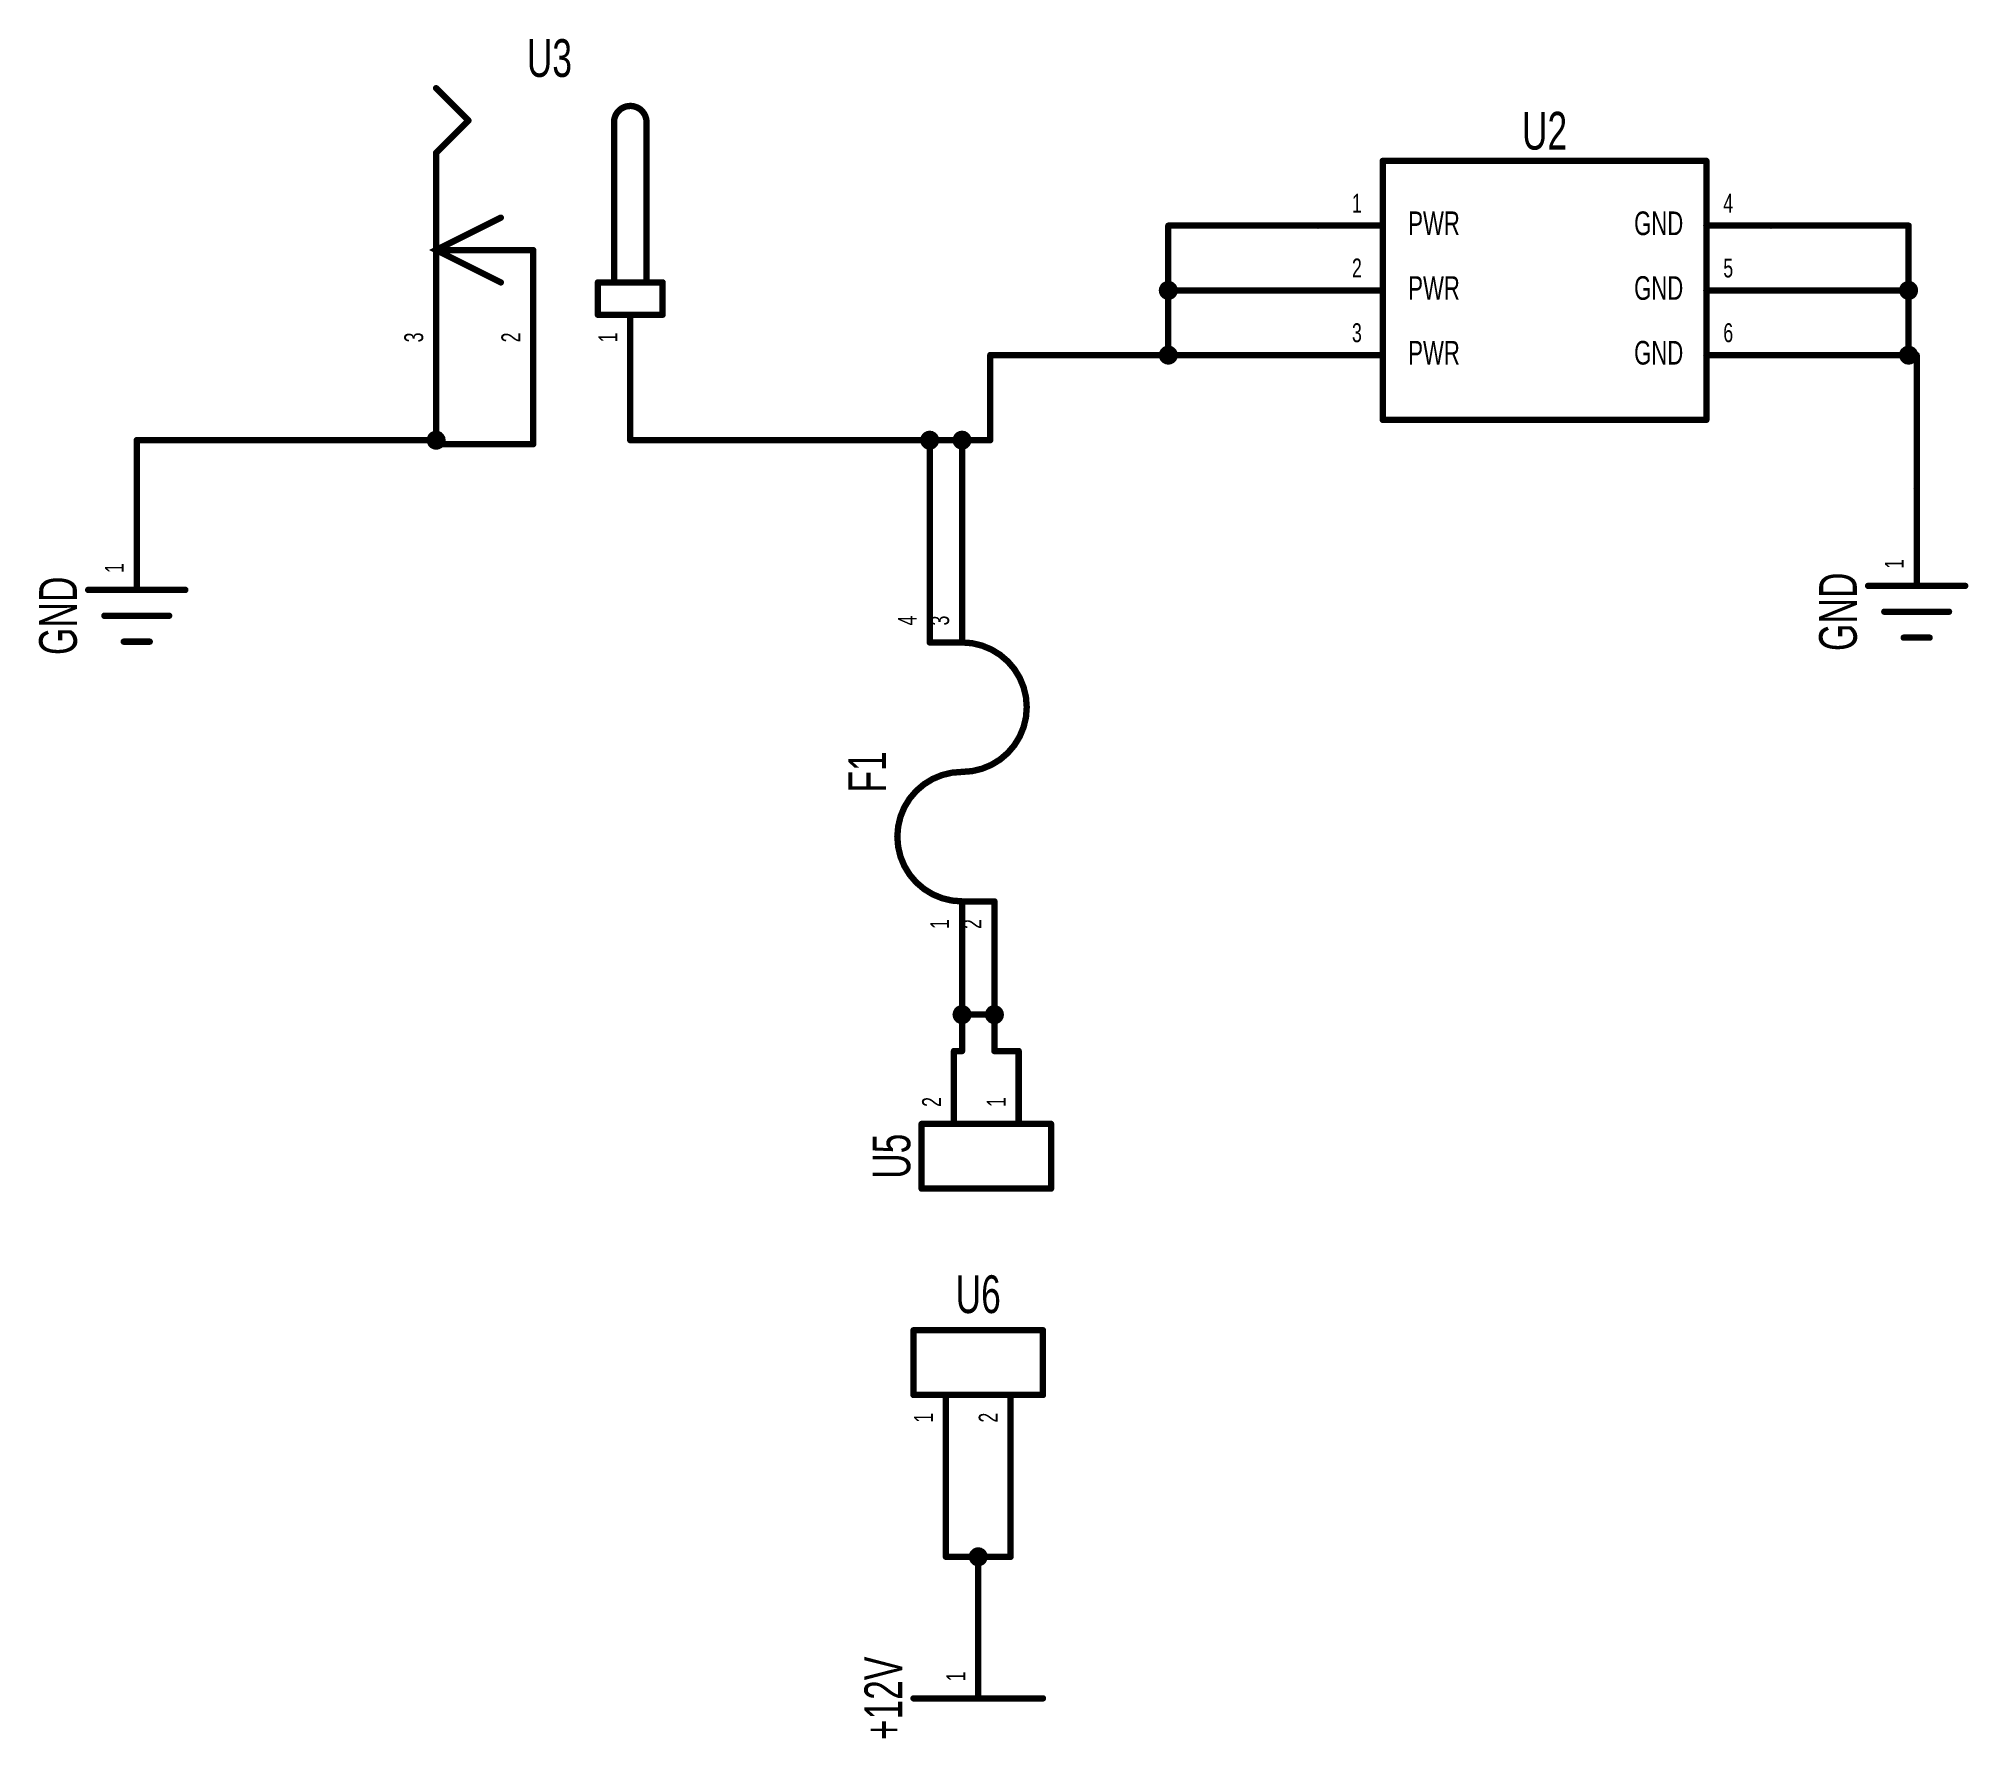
# Model space of a CAD drawing. Extents: x -4.4 to 7.1, y -2.1 to 5.9.
# Drawn here: x -0.077 to 2.905, y -0.003 to 2.623 of the extents above; entities that cross this region are included whole.
import ezdxf
from ezdxf.enums import TextEntityAlignment as Align

# ---------------------------------------------------------------- set-up
doc = ezdxf.new("R2010")
doc.units = 0
for name, color, linetype in [('Element', 253, 'CONTINUOUS'), ('Net', 50, 'CONTINUOUS'), ('Pin', 50, 'CONTINUOUS')]:
    doc.layers.add(name, color=color, linetype=linetype)

msp = doc.modelspace()

# ---------------------------------------------------------------- texts
at = {"layer": 'Element', "width": 0.7}
for s, p in [('U3', (0.7126, 2.5466)), ('U2', (2.2503, 2.4343)), ('U6', (1.3752, 0.6369))]:
    msp.add_text(s, height=0.0583, dxfattribs=at).set_placement(p, align=Align.BOTTOM_CENTER)
for s, p in [('GND', (0, 1.7316)), ('GND', (2.7503, 1.7378)), ('F1', (1.2502, 1.4904)), ('U5', (1.2877, 0.8966)), ('+12V', (1.2752, 0.0591))]:
    msp.add_text(s, height=0.0583, rotation=90, dxfattribs=at).set_placement(p, align=Align.BOTTOM_CENTER)
at = {"layer": 'Pin', "width": 0.7}
for s, height, p in [('1', 0.0292, (1.9527, 2.3835)), ('PWR', 0.0365, (2.0397, 2.3562)), ('GND', 0.0365, (2.3887, 2.3562)), ('4', 0.0292, (2.5265, 2.3835)), ('2', 0.0292, (1.9527, 2.2835)), ('5', 0.0292, (2.5265, 2.2835)), ('PWR', 0.0365, (2.0397, 2.2562)), ('GND', 0.0365, (2.3887, 2.2562)), ('3', 0.0292, (1.9527, 2.1835)), ('6', 0.0292, (2.5265, 2.1835)), ('PWR', 0.0365, (2.0397, 2.1562)), ('GND', 0.0365, (2.3887, 2.1562))]:
    msp.add_text(s, height=height, dxfattribs=at).set_placement(p, align=Align.TOP_LEFT)
for s, p in [('3', (0.4884, 2.154)), ('2', (0.6384, 2.154)), ('1', (0.7884, 2.154)), ('1', (0.0258, 1.7978)), ('1', (2.7761, 1.8041)), ('4', (1.251, 1.7166)), ('3', (1.301, 1.7166)), ('1', (1.301, 1.2478)), ('2', (1.351, 1.2478)), ('2', (1.2885, 0.9729)), ('1', (1.3885, 0.9729)), ('1', (1.276, 0.4852)), ('2', (1.376, 0.4852)), ('1', (1.326, 0.0853))]:
    msp.add_text(s, height=0.0292, rotation=90, dxfattribs=at).set_placement(p, align=Align.TOP_LEFT)

# ---------------------------------------------------------------- linework, layer by layer
at = {"layer": 'Element', "linetype": 'CONTINUOUS', "const_width": 0.0049}
for points in [[(0.5351, 2.5466, 1), (0.54, 2.5466, 1), (0.5351, 2.5466, 1)], [(0.5851, 2.4966, 1), (0.59, 2.4966, 1), (0.5851, 2.4966, 1)], [(0.5851, 2.4966, 1), (0.59, 2.4966, 1), (0.5851, 2.4966, 1)], [(0.8101, 2.4966, 1), (0.815, 2.4966, 1), (0.8101, 2.4966, 1)], [(0.8101, 2.4916, 1), (0.815, 2.4916, 1), (0.8101, 2.4916, 1)], [(0.8601, 2.4966, 1), (0.865, 2.4966, 1), (0.8601, 2.4966, 1)], [(0.8601, 2.4966, 1), (0.865, 2.4966, 1), (0.8601, 2.4966, 1)], [(0.5351, 2.4466, 1), (0.54, 2.4466, 1), (0.5351, 2.4466, 1)], [(0.5351, 2.4466, 1), (0.54, 2.4466, 1), (0.5351, 2.4466, 1)], [(1.9978, 2.4343, 1), (2.0028, 2.4343, 1), (1.9978, 2.4343, 1)], [(1.9978, 2.4343, 1), (2.0028, 2.4343, 1), (1.9978, 2.4343, 1)], [(2.4978, 2.4343, 1), (2.5028, 2.4343, 1), (2.4978, 2.4343, 1)], [(2.4978, 2.4343, 1), (2.5028, 2.4343, 1), (2.4978, 2.4343, 1)], [(0.6351, 2.3466, 1), (0.64, 2.3466, 1), (0.6351, 2.3466, 1)], [(0.5351, 2.2966, 1), (0.54, 2.2966, 1), (0.5351, 2.2966, 1)], [(0.6851, 2.2966, 1), (0.69, 2.2966, 1), (0.6851, 2.2966, 1)], [(0.6851, 2.2966, 1), (0.69, 2.2966, 1), (0.6851, 2.2966, 1)], [(0.6351, 2.2466, 1), (0.64, 2.2466, 1), (0.6351, 2.2466, 1)], [(0.7851, 2.2466, 1), (0.79, 2.2466, 1), (0.7851, 2.2466, 1)], [(0.7851, 2.2466, 1), (0.79, 2.2466, 1), (0.7851, 2.2466, 1)], [(0.8101, 2.2466, 1), (0.815, 2.2466, 1), (0.8101, 2.2466, 1)], [(0.8601, 2.2466, 1), (0.865, 2.2466, 1), (0.8601, 2.2466, 1)], [(0.8851, 2.2466, 1), (0.89, 2.2466, 1), (0.8851, 2.2466, 1)], [(0.8851, 2.2466, 1), (0.89, 2.2466, 1), (0.8851, 2.2466, 1)], [(0.5351, 2.1966, 1), (0.54, 2.1966, 1), (0.5351, 2.1966, 1)], [(0.6851, 2.1966, 1), (0.69, 2.1966, 1), (0.6851, 2.1966, 1)], [(0.7851, 2.1966, 1), (0.79, 2.1966, 1), (0.7851, 2.1966, 1)], [(0.7851, 2.1966, 1), (0.79, 2.1966, 1), (0.7851, 2.1966, 1)], [(0.8351, 2.1966, 1), (0.84, 2.1966, 1), (0.8351, 2.1966, 1)], [(0.8351, 2.1966, 1), (0.84, 2.1966, 1), (0.8351, 2.1966, 1)], [(0.8851, 2.1966, 1), (0.89, 2.1966, 1), (0.8851, 2.1966, 1)], [(0.8851, 2.1966, 1), (0.89, 2.1966, 1), (0.8851, 2.1966, 1)], [(1.9978, 2.0343, 1), (2.0028, 2.0343, 1), (1.9978, 2.0343, 1)], [(1.9978, 2.0343, 1), (2.0028, 2.0343, 1), (1.9978, 2.0343, 1)], [(2.4978, 2.0343, 1), (2.5028, 2.0343, 1), (2.4978, 2.0343, 1)], [(2.4978, 2.0343, 1), (2.5028, 2.0343, 1), (2.4978, 2.0343, 1)], [(-0.0025, 1.7716, 1), (0.0025, 1.7716, 1), (-0.0025, 1.7716, 1)], [(0.1475, 1.7716, 1), (0.1525, 1.7716, 1), (0.1475, 1.7716, 1)], [(2.7478, 1.7778, 1), (2.7527, 1.7778, 1), (2.7478, 1.7778, 1)], [(2.8978, 1.7778, 1), (2.9027, 1.7778, 1), (2.8978, 1.7778, 1)], [(0.0225, 1.7316, 1), (0.0275, 1.7316, 1), (0.0225, 1.7316, 1)], [(0.1225, 1.7316, 1), (0.1275, 1.7316, 1), (0.1225, 1.7316, 1)], [(2.7728, 1.7378, 1), (2.7777, 1.7378, 1), (2.7728, 1.7378, 1)], [(2.8728, 1.7378, 1), (2.8777, 1.7378, 1), (2.8728, 1.7378, 1)], [(2.8028, 1.6978, 1), (2.8077, 1.6978, 1), (2.8028, 1.6978, 1)], [(2.8428, 1.6978, 1), (2.8477, 1.6978, 1), (2.8428, 1.6978, 1)], [(0.0525, 1.6916, 1), (0.0575, 1.6916, 1), (0.0525, 1.6916, 1)], [(0.0925, 1.6916, 1), (0.0975, 1.6916, 1), (0.0925, 1.6916, 1)], [(1.2978, 1.6904, 1), (1.3027, 1.6904, 1), (1.2978, 1.6904, 1)], [(1.3478, 1.6904, 1), (1.3527, 1.6904, 1), (1.3478, 1.6904, 1)], [(1.3478, 1.6904, 1), (1.3527, 1.6904, 1), (1.3478, 1.6904, 1)], [(1.3478, 1.4904, 1), (1.3527, 1.4904, 1), (1.3478, 1.4904, 1)], [(1.3478, 1.4904, 1), (1.3527, 1.4904, 1), (1.3478, 1.4904, 1)], [(1.3478, 1.2904, 1), (1.3527, 1.2904, 1), (1.3478, 1.2904, 1)], [(1.3478, 1.2904, 1), (1.3527, 1.2904, 1), (1.3478, 1.2904, 1)], [(1.3978, 1.2904, 1), (1.4027, 1.2904, 1), (1.3978, 1.2904, 1)], [(1.2853, 0.9466, 1), (1.2902, 0.9466, 1), (1.2853, 0.9466, 1)], [(1.2853, 0.9466, 1), (1.2902, 0.9466, 1), (1.2853, 0.9466, 1)], [(1.4353, 0.9466, 1), (1.4402, 0.9466, 1), (1.4353, 0.9466, 1)], [(1.4353, 0.9466, 1), (1.4402, 0.9466, 1), (1.4353, 0.9466, 1)], [(1.4853, 0.9466, 1), (1.4902, 0.9466, 1), (1.4853, 0.9466, 1)], [(1.4853, 0.9466, 1), (1.4902, 0.9466, 1), (1.4853, 0.9466, 1)], [(1.2853, 0.8466, 1), (1.2902, 0.8466, 1), (1.2853, 0.8466, 1)], [(1.2853, 0.8466, 1), (1.2902, 0.8466, 1), (1.2853, 0.8466, 1)], [(1.4853, 0.8466, 1), (1.4902, 0.8466, 1), (1.4853, 0.8466, 1)], [(1.4853, 0.8466, 1), (1.4902, 0.8466, 1), (1.4853, 0.8466, 1)], [(1.2728, 0.6278, 1), (1.2777, 0.6278, 1), (1.2728, 0.6278, 1)], [(1.2728, 0.6278, 1), (1.2777, 0.6278, 1), (1.2728, 0.6278, 1)], [(1.4728, 0.6278, 1), (1.4777, 0.6278, 1), (1.4728, 0.6278, 1)], [(1.4728, 0.6278, 1), (1.4777, 0.6278, 1), (1.4728, 0.6278, 1)], [(1.2728, 0.5278, 1), (1.2777, 0.5278, 1), (1.2728, 0.5278, 1)], [(1.2728, 0.5278, 1), (1.2777, 0.5278, 1), (1.2728, 0.5278, 1)], [(1.3228, 0.5278, 1), (1.3277, 0.5278, 1), (1.3228, 0.5278, 1)], [(1.3228, 0.5278, 1), (1.3277, 0.5278, 1), (1.3228, 0.5278, 1)], [(1.4728, 0.5278, 1), (1.4777, 0.5278, 1), (1.4728, 0.5278, 1)], [(1.4728, 0.5278, 1), (1.4777, 0.5278, 1), (1.4728, 0.5278, 1)], [(1.2728, 0.0591, 1), (1.2777, 0.0591, 1), (1.2728, 0.0591, 1)], [(1.4728, 0.0591, 1), (1.4777, 0.0591, 1), (1.4728, 0.0591, 1)]]:
    msp.add_lwpolyline(points, format="xyb", dxfattribs=at)
at = {"layer": 'Element', "linetype": 'CONTINUOUS', "const_width": 0.0098}
for points in [[(0.5876, 2.4966), (0.5376, 2.5466)], [(0.8626, 2.4966), (0.8619, 2.5005), (0.8606, 2.5042), (0.8587, 2.5077), (0.8563, 2.5108), (0.8535, 2.5136), (0.8503, 2.5158), (0.8467, 2.5175), (0.8429, 2.5187), (0.839, 2.5192), (0.8351, 2.5191), (0.8312, 2.5184), (0.8275, 2.5171), (0.824, 2.5153), (0.8209, 2.5129), (0.8181, 2.51), (0.8159, 2.5068), (0.8142, 2.5032), (0.813, 2.4995), (0.8125, 2.4956), (0.8126, 2.4916)], [(0.5876, 2.4966), (0.5376, 2.4466)], [(0.8126, 2.2466), (0.8126, 2.4966)], [(0.8626, 2.2466), (0.8626, 2.4966)], [(0.5376, 2.1966), (0.5376, 2.4466)], [(2.0003, 2.4343), (2.0003, 2.0343)], [(2.5003, 2.4343), (2.0003, 2.4343)], [(2.5003, 2.0343), (2.5003, 2.4343)], [(0.6376, 2.3466), (0.5376, 2.2966), (0.6376, 2.2466)], [(0.6876, 2.2966), (0.5376, 2.2966)], [(0.6876, 2.1966), (0.6876, 2.2966)], [(0.8876, 2.2466), (0.7876, 2.2466)], [(0.7876, 2.2466), (0.7876, 2.1966)], [(0.8876, 2.2466), (0.8876, 2.1966)], [(0.7876, 2.1966), (0.8376, 2.1966)], [(0.8376, 2.1966), (0.8876, 2.1966)], [(2.0003, 2.0343), (2.5003, 2.0343)], [(0, 1.7716), (0.15, 1.7716)], [(2.7503, 1.7778), (2.9003, 1.7778)], [(0.025, 1.7316), (0.125, 1.7316)], [(2.7753, 1.7378), (2.8753, 1.7378)], [(2.8053, 1.6978), (2.8453, 1.6978)], [(0.055, 1.6916), (0.095, 1.6916)], [(1.3502, 1.6904), (1.3002, 1.6904)], [(1.3502, 1.4904), (1.3659, 1.4916), (1.3811, 1.4953), (1.3956, 1.5013), (1.409, 1.5095), (1.4209, 1.5197), (1.4311, 1.5316), (1.4393, 1.545), (1.4453, 1.5595), (1.449, 1.5748), (1.4502, 1.5904), (1.449, 1.606), (1.4453, 1.6213), (1.4393, 1.6358), (1.4311, 1.6492), (1.4209, 1.6611), (1.409, 1.6713), (1.3956, 1.6795), (1.3811, 1.6855), (1.3659, 1.6892), (1.3502, 1.6904)], [(1.3502, 1.4904), (1.3346, 1.4892), (1.3193, 1.4855), (1.3048, 1.4795), (1.2915, 1.4713), (1.2795, 1.4611), (1.2693, 1.4492), (1.2611, 1.4358), (1.2551, 1.4213), (1.2515, 1.406), (1.2502, 1.3904), (1.2515, 1.3748), (1.2551, 1.3595), (1.2611, 1.345), (1.2693, 1.3316), (1.2795, 1.3197), (1.2915, 1.3095), (1.3048, 1.3013), (1.3193, 1.2953), (1.3346, 1.2916), (1.3502, 1.2904)], [(1.3502, 1.2904), (1.4002, 1.2904)], [(1.2877, 0.8466), (1.2877, 0.9466)], [(1.2877, 0.9466), (1.4377, 0.9466)], [(1.4377, 0.9466), (1.4877, 0.9466)], [(1.4877, 0.9466), (1.4877, 0.8466)], [(1.4877, 0.8466), (1.2877, 0.8466)], [(1.2752, 0.5278), (1.2752, 0.6278)], [(1.2752, 0.6278), (1.4752, 0.6278)], [(1.4752, 0.6278), (1.4752, 0.5278)], [(1.3252, 0.5278), (1.2752, 0.5278)], [(1.4752, 0.5278), (1.3252, 0.5278)], [(1.4752, 0.0591), (1.2752, 0.0591)]]:
    msp.add_lwpolyline(points, dxfattribs=at)
at = {"layer": 'Net', "linetype": 'CONTINUOUS', "const_width": 0.0098}
for points in [[(1.9003, 2.3343), (1.6689, 2.3343)], [(1.6689, 2.3343), (1.6689, 2.2343)], [(2.6003, 2.3343), (2.8128, 2.3343)], [(2.8128, 2.3343), (2.8128, 2.2343)], [(1.6591, 2.2343), (1.6596, 2.2312), (1.661, 2.2285), (1.6631, 2.2263), (1.6659, 2.2249), (1.6689, 2.2244), (1.672, 2.2249), (1.6747, 2.2263), (1.6769, 2.2285), (1.6783, 2.2312), (1.6788, 2.2343), (1.6783, 2.2373), (1.6769, 2.2401), (1.6747, 2.2422), (1.672, 2.2436), (1.6689, 2.2441), (1.6659, 2.2436), (1.6631, 2.2422), (1.661, 2.2401), (1.6596, 2.2373), (1.6591, 2.2343)], [(1.9003, 2.2343), (1.6689, 2.2343)], [(1.6689, 2.2343), (1.6689, 2.1343)], [(2.6003, 2.2343), (2.8128, 2.2343)], [(2.8029, 2.2343), (2.8034, 2.2312), (2.8048, 2.2285), (2.807, 2.2263), (2.8097, 2.2249), (2.8128, 2.2244), (2.8158, 2.2249), (2.8186, 2.2263), (2.8208, 2.2285), (2.8221, 2.2312), (2.8226, 2.2343), (2.8221, 2.2373), (2.8208, 2.2401), (2.8186, 2.2422), (2.8158, 2.2436), (2.8128, 2.2441), (2.8097, 2.2436), (2.807, 2.2422), (2.8048, 2.2401), (2.8034, 2.2373), (2.8029, 2.2343)], [(2.8128, 2.2343), (2.8128, 2.1343)], [(1.6591, 2.1343), (1.6596, 2.1312), (1.661, 2.1285), (1.6631, 2.1263), (1.6659, 2.1249), (1.6689, 2.1244), (1.672, 2.1249), (1.6747, 2.1263), (1.6769, 2.1285), (1.6783, 2.1312), (1.6788, 2.1343), (1.6783, 2.1373), (1.6769, 2.1401), (1.6747, 2.1422), (1.672, 2.1436), (1.6689, 2.1441), (1.6659, 2.1436), (1.6631, 2.1422), (1.661, 2.1401), (1.6596, 2.1373), (1.6591, 2.1343)], [(2.8029, 2.1343), (2.8034, 2.1312), (2.8048, 2.1285), (2.807, 2.1263), (2.8097, 2.1249), (2.8128, 2.1244), (2.8158, 2.1249), (2.8186, 2.1263), (2.8208, 2.1285), (2.8221, 2.1312), (2.8226, 2.1343), (2.8221, 2.1373), (2.8208, 2.1401), (2.8186, 2.1422), (2.8158, 2.1436), (2.8128, 2.1441), (2.8097, 2.1436), (2.807, 2.1422), (2.8048, 2.1401), (2.8034, 2.1373), (2.8029, 2.1343)], [(1.3939, 2.0029), (1.3939, 2.1343)], [(1.3939, 2.1343), (1.9003, 2.1343)], [(2.6003, 2.1343), (2.8253, 2.1343)], [(2.8253, 2.1343), (2.8253, 1.9278)], [(0.5376, 1.9966), (0.5376, 2.0466)], [(0.6876, 2.0466), (0.6876, 1.9966)], [(0.8376, 2.0466), (0.8376, 2.0029)], [(0.075, 1.9216), (0.075, 2.0029)], [(0.075, 2.0029), (0.5376, 2.0029)], [(0.5277, 2.0029), (0.5282, 1.9998), (0.5296, 1.9971), (0.5318, 1.9949), (0.5345, 1.9935), (0.5376, 1.993), (0.5406, 1.9935), (0.5434, 1.9949), (0.5455, 1.9971), (0.5469, 1.9998), (0.5474, 2.0029), (0.5469, 2.0059), (0.5455, 2.0086), (0.5434, 2.0108), (0.5406, 2.0122), (0.5376, 2.0127), (0.5345, 2.0122), (0.5318, 2.0108), (0.5296, 2.0086), (0.5282, 2.0059), (0.5277, 2.0029)], [(0.6876, 1.9966), (0.5376, 1.9966)], [(0.8376, 2.0029), (1.3939, 2.0029)], [(1.2904, 2.0029), (1.2909, 1.9998), (1.2923, 1.9971), (1.2944, 1.9949), (1.2972, 1.9935), (1.3002, 1.993), (1.3033, 1.9935), (1.306, 1.9949), (1.3082, 1.9971), (1.3096, 1.9998), (1.3101, 2.0029), (1.3096, 2.0059), (1.3082, 2.0086), (1.306, 2.0108), (1.3033, 2.0122), (1.3002, 2.0127), (1.2972, 2.0122), (1.2944, 2.0108), (1.2923, 2.0086), (1.2909, 2.0059), (1.2904, 2.0029)], [(1.3002, 1.8404), (1.3002, 2.0029)], [(1.3404, 2.0029), (1.3409, 1.9998), (1.3423, 1.9971), (1.3444, 1.9949), (1.3472, 1.9935), (1.3502, 1.993), (1.3533, 1.9935), (1.356, 1.9949), (1.3582, 1.9971), (1.3596, 1.9998), (1.3601, 2.0029), (1.3596, 2.0059), (1.3582, 2.0086), (1.356, 2.0108), (1.3533, 2.0122), (1.3502, 2.0127), (1.3472, 2.0122), (1.3444, 2.0108), (1.3423, 2.0086), (1.3409, 2.0059), (1.3404, 2.0029)], [(1.3502, 1.8404), (1.3502, 2.0029)], [(1.3502, 1.1404), (1.3502, 1.0591)], [(1.4002, 1.1404), (1.4002, 1.0591)], [(1.3404, 1.1154), (1.3409, 1.1124), (1.3423, 1.1096), (1.3444, 1.1074), (1.3472, 1.106), (1.3502, 1.1056), (1.3533, 1.106), (1.356, 1.1074), (1.3582, 1.1096), (1.3596, 1.1124), (1.3601, 1.1154), (1.3596, 1.1184), (1.3582, 1.1212), (1.356, 1.1234), (1.3533, 1.1248), (1.3502, 1.1252), (1.3472, 1.1248), (1.3444, 1.1234), (1.3423, 1.1212), (1.3409, 1.1184), (1.3404, 1.1154)], [(1.4002, 1.1154), (1.3502, 1.1154)], [(1.3904, 1.1154), (1.3909, 1.1124), (1.3923, 1.1096), (1.3944, 1.1074), (1.3972, 1.106), (1.4002, 1.1056), (1.4033, 1.106), (1.406, 1.1074), (1.4082, 1.1096), (1.4096, 1.1124), (1.4101, 1.1154), (1.4096, 1.1184), (1.4082, 1.1212), (1.406, 1.1234), (1.4033, 1.1248), (1.4002, 1.1252), (1.3972, 1.1248), (1.3944, 1.1234), (1.3923, 1.1212), (1.3909, 1.1184), (1.3904, 1.1154)], [(1.3502, 1.0591), (1.3377, 1.0591)], [(1.3377, 1.0591), (1.3377, 1.0466)], [(1.4002, 1.0591), (1.4377, 1.0591)], [(1.4377, 1.0591), (1.4377, 1.0466)], [(1.3252, 0.4278), (1.3252, 0.2778)], [(1.4252, 0.4278), (1.4252, 0.2778)], [(1.3252, 0.2778), (1.3752, 0.2778)], [(1.3654, 0.2778), (1.3659, 0.2748), (1.3673, 0.272), (1.3695, 0.2698), (1.3722, 0.2685), (1.3752, 0.268), (1.3783, 0.2685), (1.381, 0.2698), (1.3832, 0.272), (1.3846, 0.2748), (1.3851, 0.2778), (1.3846, 0.2809), (1.3832, 0.2836), (1.381, 0.2858), (1.3783, 0.2872), (1.3752, 0.2877), (1.3722, 0.2872), (1.3695, 0.2858), (1.3673, 0.2836), (1.3659, 0.2809), (1.3654, 0.2778)], [(1.3752, 0.2778), (1.3752, 0.2091)], [(1.4252, 0.2778), (1.3752, 0.2778)], [(1.3752, 0.2778), (1.3752, 0.2778)], [(1.3752, 0.2778), (1.3752, 0.2778)]]:
    msp.add_lwpolyline(points, dxfattribs=at)
at = {"layer": 'Net', "linetype": 'CONTINUOUS', "const_width": 0.0049}
for points in [[(1.6665, 2.3343, 1), (1.6714, 2.3343, 1), (1.6665, 2.3343, 1)], [(1.6665, 2.3343, 1), (1.6714, 2.3343, 1), (1.6665, 2.3343, 1)], [(1.8978, 2.3343, 1), (1.9028, 2.3343, 1), (1.8978, 2.3343, 1)], [(2.5978, 2.3343, 1), (2.6028, 2.3343, 1), (2.5978, 2.3343, 1)], [(2.8103, 2.3343, 1), (2.8152, 2.3343, 1), (2.8103, 2.3343, 1)], [(2.8103, 2.3343, 1), (2.8152, 2.3343, 1), (2.8103, 2.3343, 1)], [(1.6566, 2.2343, 1), (1.6615, 2.2343, 1), (1.6566, 2.2343, 1)], [(1.6665, 2.2343, 1), (1.6714, 2.2343, 1), (1.6665, 2.2343, 1)], [(1.6665, 2.2343, 1), (1.6714, 2.2343, 1), (1.6665, 2.2343, 1)], [(1.6665, 2.2343, 1), (1.6714, 2.2343, 1), (1.6665, 2.2343, 1)], [(1.8978, 2.2343, 1), (1.9028, 2.2343, 1), (1.8978, 2.2343, 1)], [(2.5978, 2.2343, 1), (2.6028, 2.2343, 1), (2.5978, 2.2343, 1)], [(2.8005, 2.2343, 1), (2.8054, 2.2343, 1), (2.8005, 2.2343, 1)], [(2.8103, 2.2343, 1), (2.8152, 2.2343, 1), (2.8103, 2.2343, 1)], [(2.8103, 2.2343, 1), (2.8152, 2.2343, 1), (2.8103, 2.2343, 1)], [(2.8103, 2.2343, 1), (2.8152, 2.2343, 1), (2.8103, 2.2343, 1)], [(1.3914, 2.1343, 1), (1.3963, 2.1343, 1), (1.3914, 2.1343, 1)], [(1.3914, 2.1343, 1), (1.3963, 2.1343, 1), (1.3914, 2.1343, 1)], [(1.6566, 2.1343, 1), (1.6615, 2.1343, 1), (1.6566, 2.1343, 1)], [(1.6665, 2.1343, 1), (1.6714, 2.1343, 1), (1.6665, 2.1343, 1)], [(1.8978, 2.1343, 1), (1.9028, 2.1343, 1), (1.8978, 2.1343, 1)], [(2.5978, 2.1343, 1), (2.6028, 2.1343, 1), (2.5978, 2.1343, 1)], [(2.8005, 2.1343, 1), (2.8054, 2.1343, 1), (2.8005, 2.1343, 1)], [(2.8103, 2.1343, 1), (2.8152, 2.1343, 1), (2.8103, 2.1343, 1)], [(2.8228, 2.1343, 1), (2.8277, 2.1343, 1), (2.8228, 2.1343, 1)], [(2.8228, 2.1343, 1), (2.8277, 2.1343, 1), (2.8228, 2.1343, 1)], [(0.5351, 2.0466, 1), (0.54, 2.0466, 1), (0.5351, 2.0466, 1)], [(0.6851, 2.0466, 1), (0.69, 2.0466, 1), (0.6851, 2.0466, 1)], [(0.8351, 2.0466, 1), (0.84, 2.0466, 1), (0.8351, 2.0466, 1)], [(0.0725, 2.0029, 1), (0.0775, 2.0029, 1), (0.0725, 2.0029, 1)], [(0.0725, 2.0029, 1), (0.0775, 2.0029, 1), (0.0725, 2.0029, 1)], [(0.5253, 2.0029, 1), (0.5302, 2.0029, 1), (0.5253, 2.0029, 1)], [(0.5351, 2.0029, 1), (0.54, 2.0029, 1), (0.5351, 2.0029, 1)], [(0.5351, 1.9966, 1), (0.54, 1.9966, 1), (0.5351, 1.9966, 1)], [(0.5351, 1.9966, 1), (0.54, 1.9966, 1), (0.5351, 1.9966, 1)], [(0.6851, 1.9966, 1), (0.69, 1.9966, 1), (0.6851, 1.9966, 1)], [(0.6851, 1.9966, 1), (0.69, 1.9966, 1), (0.6851, 1.9966, 1)], [(0.8351, 2.0029, 1), (0.84, 2.0029, 1), (0.8351, 2.0029, 1)], [(0.8351, 2.0029, 1), (0.84, 2.0029, 1), (0.8351, 2.0029, 1)], [(1.2879, 2.0029, 1), (1.2929, 2.0029, 1), (1.2879, 2.0029, 1)], [(1.2978, 2.0029, 1), (1.3027, 2.0029, 1), (1.2978, 2.0029, 1)], [(1.3379, 2.0029, 1), (1.3429, 2.0029, 1), (1.3379, 2.0029, 1)], [(1.3478, 2.0029, 1), (1.3527, 2.0029, 1), (1.3478, 2.0029, 1)], [(1.3914, 2.0029, 1), (1.3963, 2.0029, 1), (1.3914, 2.0029, 1)], [(1.3914, 2.0029, 1), (1.3963, 2.0029, 1), (1.3914, 2.0029, 1)], [(0.0725, 1.9216, 1), (0.0775, 1.9216, 1), (0.0725, 1.9216, 1)], [(2.8228, 1.9278, 1), (2.8277, 1.9278, 1), (2.8228, 1.9278, 1)], [(1.2978, 1.8404, 1), (1.3027, 1.8404, 1), (1.2978, 1.8404, 1)], [(1.3478, 1.8404, 1), (1.3527, 1.8404, 1), (1.3478, 1.8404, 1)], [(1.3478, 1.1404, 1), (1.3527, 1.1404, 1), (1.3478, 1.1404, 1)], [(1.3978, 1.1404, 1), (1.4027, 1.1404, 1), (1.3978, 1.1404, 1)], [(1.3379, 1.1154, 1), (1.3429, 1.1154, 1), (1.3379, 1.1154, 1)], [(1.3478, 1.1154, 1), (1.3527, 1.1154, 1), (1.3478, 1.1154, 1)], [(1.3879, 1.1154, 1), (1.3929, 1.1154, 1), (1.3879, 1.1154, 1)], [(1.3978, 1.1154, 1), (1.4027, 1.1154, 1), (1.3978, 1.1154, 1)], [(1.3353, 1.0591, 1), (1.3402, 1.0591, 1), (1.3353, 1.0591, 1)], [(1.3353, 1.0591, 1), (1.3402, 1.0591, 1), (1.3353, 1.0591, 1)], [(1.3353, 1.0466, 1), (1.3402, 1.0466, 1), (1.3353, 1.0466, 1)], [(1.3478, 1.0591, 1), (1.3527, 1.0591, 1), (1.3478, 1.0591, 1)], [(1.3478, 1.0591, 1), (1.3527, 1.0591, 1), (1.3478, 1.0591, 1)], [(1.3978, 1.0591, 1), (1.4027, 1.0591, 1), (1.3978, 1.0591, 1)], [(1.3978, 1.0591, 1), (1.4027, 1.0591, 1), (1.3978, 1.0591, 1)], [(1.4353, 1.0591, 1), (1.4402, 1.0591, 1), (1.4353, 1.0591, 1)], [(1.4353, 1.0591, 1), (1.4402, 1.0591, 1), (1.4353, 1.0591, 1)], [(1.4353, 1.0466, 1), (1.4402, 1.0466, 1), (1.4353, 1.0466, 1)], [(1.3228, 0.4278, 1), (1.3277, 0.4278, 1), (1.3228, 0.4278, 1)], [(1.4228, 0.4278, 1), (1.4277, 0.4278, 1), (1.4228, 0.4278, 1)], [(1.3228, 0.2778, 1), (1.3277, 0.2778, 1), (1.3228, 0.2778, 1)], [(1.3228, 0.2778, 1), (1.3277, 0.2778, 1), (1.3228, 0.2778, 1)], [(1.3629, 0.2778, 1), (1.3679, 0.2778, 1), (1.3629, 0.2778, 1)], [(1.3728, 0.2778, 1), (1.3777, 0.2778, 1), (1.3728, 0.2778, 1)], [(1.3728, 0.2778, 1), (1.3777, 0.2778, 1), (1.3728, 0.2778, 1)], [(1.3728, 0.2778, 1), (1.3777, 0.2778, 1), (1.3728, 0.2778, 1)], [(1.3728, 0.2778, 1), (1.3777, 0.2778, 1), (1.3728, 0.2778, 1)], [(1.3728, 0.2778, 1), (1.3777, 0.2778, 1), (1.3728, 0.2778, 1)], [(1.4228, 0.2778, 1), (1.4277, 0.2778, 1), (1.4228, 0.2778, 1)], [(1.4228, 0.2778, 1), (1.4277, 0.2778, 1), (1.4228, 0.2778, 1)], [(1.3728, 0.2091, 1), (1.3777, 0.2091, 1), (1.3728, 0.2091, 1)]]:
    msp.add_lwpolyline(points, format="xyb", dxfattribs=at)
at = {"layer": 'Pin', "linetype": 'CONTINUOUS', "const_width": 0.0049}
for points in [[(1.8978, 2.3343, 1), (1.9028, 2.3343, 1), (1.8978, 2.3343, 1)], [(1.9978, 2.3343, 1), (2.0028, 2.3343, 1), (1.9978, 2.3343, 1)], [(2.4978, 2.3343, 1), (2.5028, 2.3343, 1), (2.4978, 2.3343, 1)], [(2.5978, 2.3343, 1), (2.6028, 2.3343, 1), (2.5978, 2.3343, 1)], [(1.8978, 2.2343, 1), (1.9028, 2.2343, 1), (1.8978, 2.2343, 1)], [(1.9978, 2.2343, 1), (2.0028, 2.2343, 1), (1.9978, 2.2343, 1)], [(2.4978, 2.2343, 1), (2.5028, 2.2343, 1), (2.4978, 2.2343, 1)], [(2.5978, 2.2343, 1), (2.6028, 2.2343, 1), (2.5978, 2.2343, 1)], [(0.5351, 2.1966, 1), (0.54, 2.1966, 1), (0.5351, 2.1966, 1)], [(0.6851, 2.1966, 1), (0.69, 2.1966, 1), (0.6851, 2.1966, 1)], [(0.8351, 2.1966, 1), (0.84, 2.1966, 1), (0.8351, 2.1966, 1)], [(1.8978, 2.1343, 1), (1.9028, 2.1343, 1), (1.8978, 2.1343, 1)], [(1.9978, 2.1343, 1), (2.0028, 2.1343, 1), (1.9978, 2.1343, 1)], [(2.4978, 2.1343, 1), (2.5028, 2.1343, 1), (2.4978, 2.1343, 1)], [(2.5978, 2.1343, 1), (2.6028, 2.1343, 1), (2.5978, 2.1343, 1)], [(0.5351, 2.0466, 1), (0.54, 2.0466, 1), (0.5351, 2.0466, 1)], [(0.6851, 2.0466, 1), (0.69, 2.0466, 1), (0.6851, 2.0466, 1)], [(0.8351, 2.0466, 1), (0.84, 2.0466, 1), (0.8351, 2.0466, 1)], [(0.0725, 1.9216, 1), (0.0775, 1.9216, 1), (0.0725, 1.9216, 1)], [(2.8228, 1.9278, 1), (2.8277, 1.9278, 1), (2.8228, 1.9278, 1)], [(1.2978, 1.8404, 1), (1.3027, 1.8404, 1), (1.2978, 1.8404, 1)], [(1.3478, 1.8404, 1), (1.3527, 1.8404, 1), (1.3478, 1.8404, 1)], [(0.0725, 1.7716, 1), (0.0775, 1.7716, 1), (0.0725, 1.7716, 1)], [(2.8228, 1.7778, 1), (2.8277, 1.7778, 1), (2.8228, 1.7778, 1)], [(1.2978, 1.6904, 1), (1.3027, 1.6904, 1), (1.2978, 1.6904, 1)], [(1.3478, 1.6904, 1), (1.3527, 1.6904, 1), (1.3478, 1.6904, 1)], [(1.3478, 1.2904, 1), (1.3527, 1.2904, 1), (1.3478, 1.2904, 1)], [(1.3978, 1.2904, 1), (1.4027, 1.2904, 1), (1.3978, 1.2904, 1)], [(1.3478, 1.1404, 1), (1.3527, 1.1404, 1), (1.3478, 1.1404, 1)], [(1.3978, 1.1404, 1), (1.4027, 1.1404, 1), (1.3978, 1.1404, 1)], [(1.3353, 1.0466, 1), (1.3402, 1.0466, 1), (1.3353, 1.0466, 1)], [(1.4353, 1.0466, 1), (1.4402, 1.0466, 1), (1.4353, 1.0466, 1)], [(1.3353, 0.9466, 1), (1.3402, 0.9466, 1), (1.3353, 0.9466, 1)], [(1.4353, 0.9466, 1), (1.4402, 0.9466, 1), (1.4353, 0.9466, 1)], [(1.3228, 0.5278, 1), (1.3277, 0.5278, 1), (1.3228, 0.5278, 1)], [(1.4228, 0.5278, 1), (1.4277, 0.5278, 1), (1.4228, 0.5278, 1)], [(1.3228, 0.4278, 1), (1.3277, 0.4278, 1), (1.3228, 0.4278, 1)], [(1.4228, 0.4278, 1), (1.4277, 0.4278, 1), (1.4228, 0.4278, 1)], [(1.3728, 0.2091, 1), (1.3777, 0.2091, 1), (1.3728, 0.2091, 1)], [(1.3728, 0.0591, 1), (1.3777, 0.0591, 1), (1.3728, 0.0591, 1)]]:
    msp.add_lwpolyline(points, format="xyb", dxfattribs=at)
at = {"layer": 'Pin', "linetype": 'CONTINUOUS', "const_width": 0.0098}
for points in [[(2.0003, 2.3343), (1.9003, 2.3343)], [(2.5003, 2.3343), (2.6003, 2.3343)], [(2.0003, 2.2343), (1.9003, 2.2343)], [(2.5003, 2.2343), (2.6003, 2.2343)], [(0.5376, 2.1966), (0.5376, 2.0466)], [(0.6876, 2.1966), (0.6876, 2.0466)], [(0.8376, 2.1966), (0.8376, 2.0466)], [(2.0003, 2.1343), (1.9003, 2.1343)], [(2.5003, 2.1343), (2.6003, 2.1343)], [(0.075, 1.7716), (0.075, 1.9216)], [(2.8253, 1.7778), (2.8253, 1.9278)], [(1.3002, 1.6904), (1.3002, 1.8404)], [(1.3502, 1.6904), (1.3502, 1.8404)], [(1.3502, 1.2904), (1.3502, 1.1404)], [(1.4002, 1.2904), (1.4002, 1.1404)], [(1.3377, 0.9466), (1.3377, 1.0466)], [(1.4377, 0.9466), (1.4377, 1.0466)], [(1.3252, 0.5278), (1.3252, 0.4278)], [(1.4252, 0.5278), (1.4252, 0.4278)], [(1.3752, 0.0591), (1.3752, 0.2091)]]:
    msp.add_lwpolyline(points, dxfattribs=at)

msp.set_redraw_order([(e.dxf.handle, doc.entitydb.next_handle()) for e in msp.query("TEXT MTEXT ATTDEF DIMENSION ARC_DIMENSION")])  # texts and dimensions are drawn at this point

doc.saveas('drawing.dxf')
